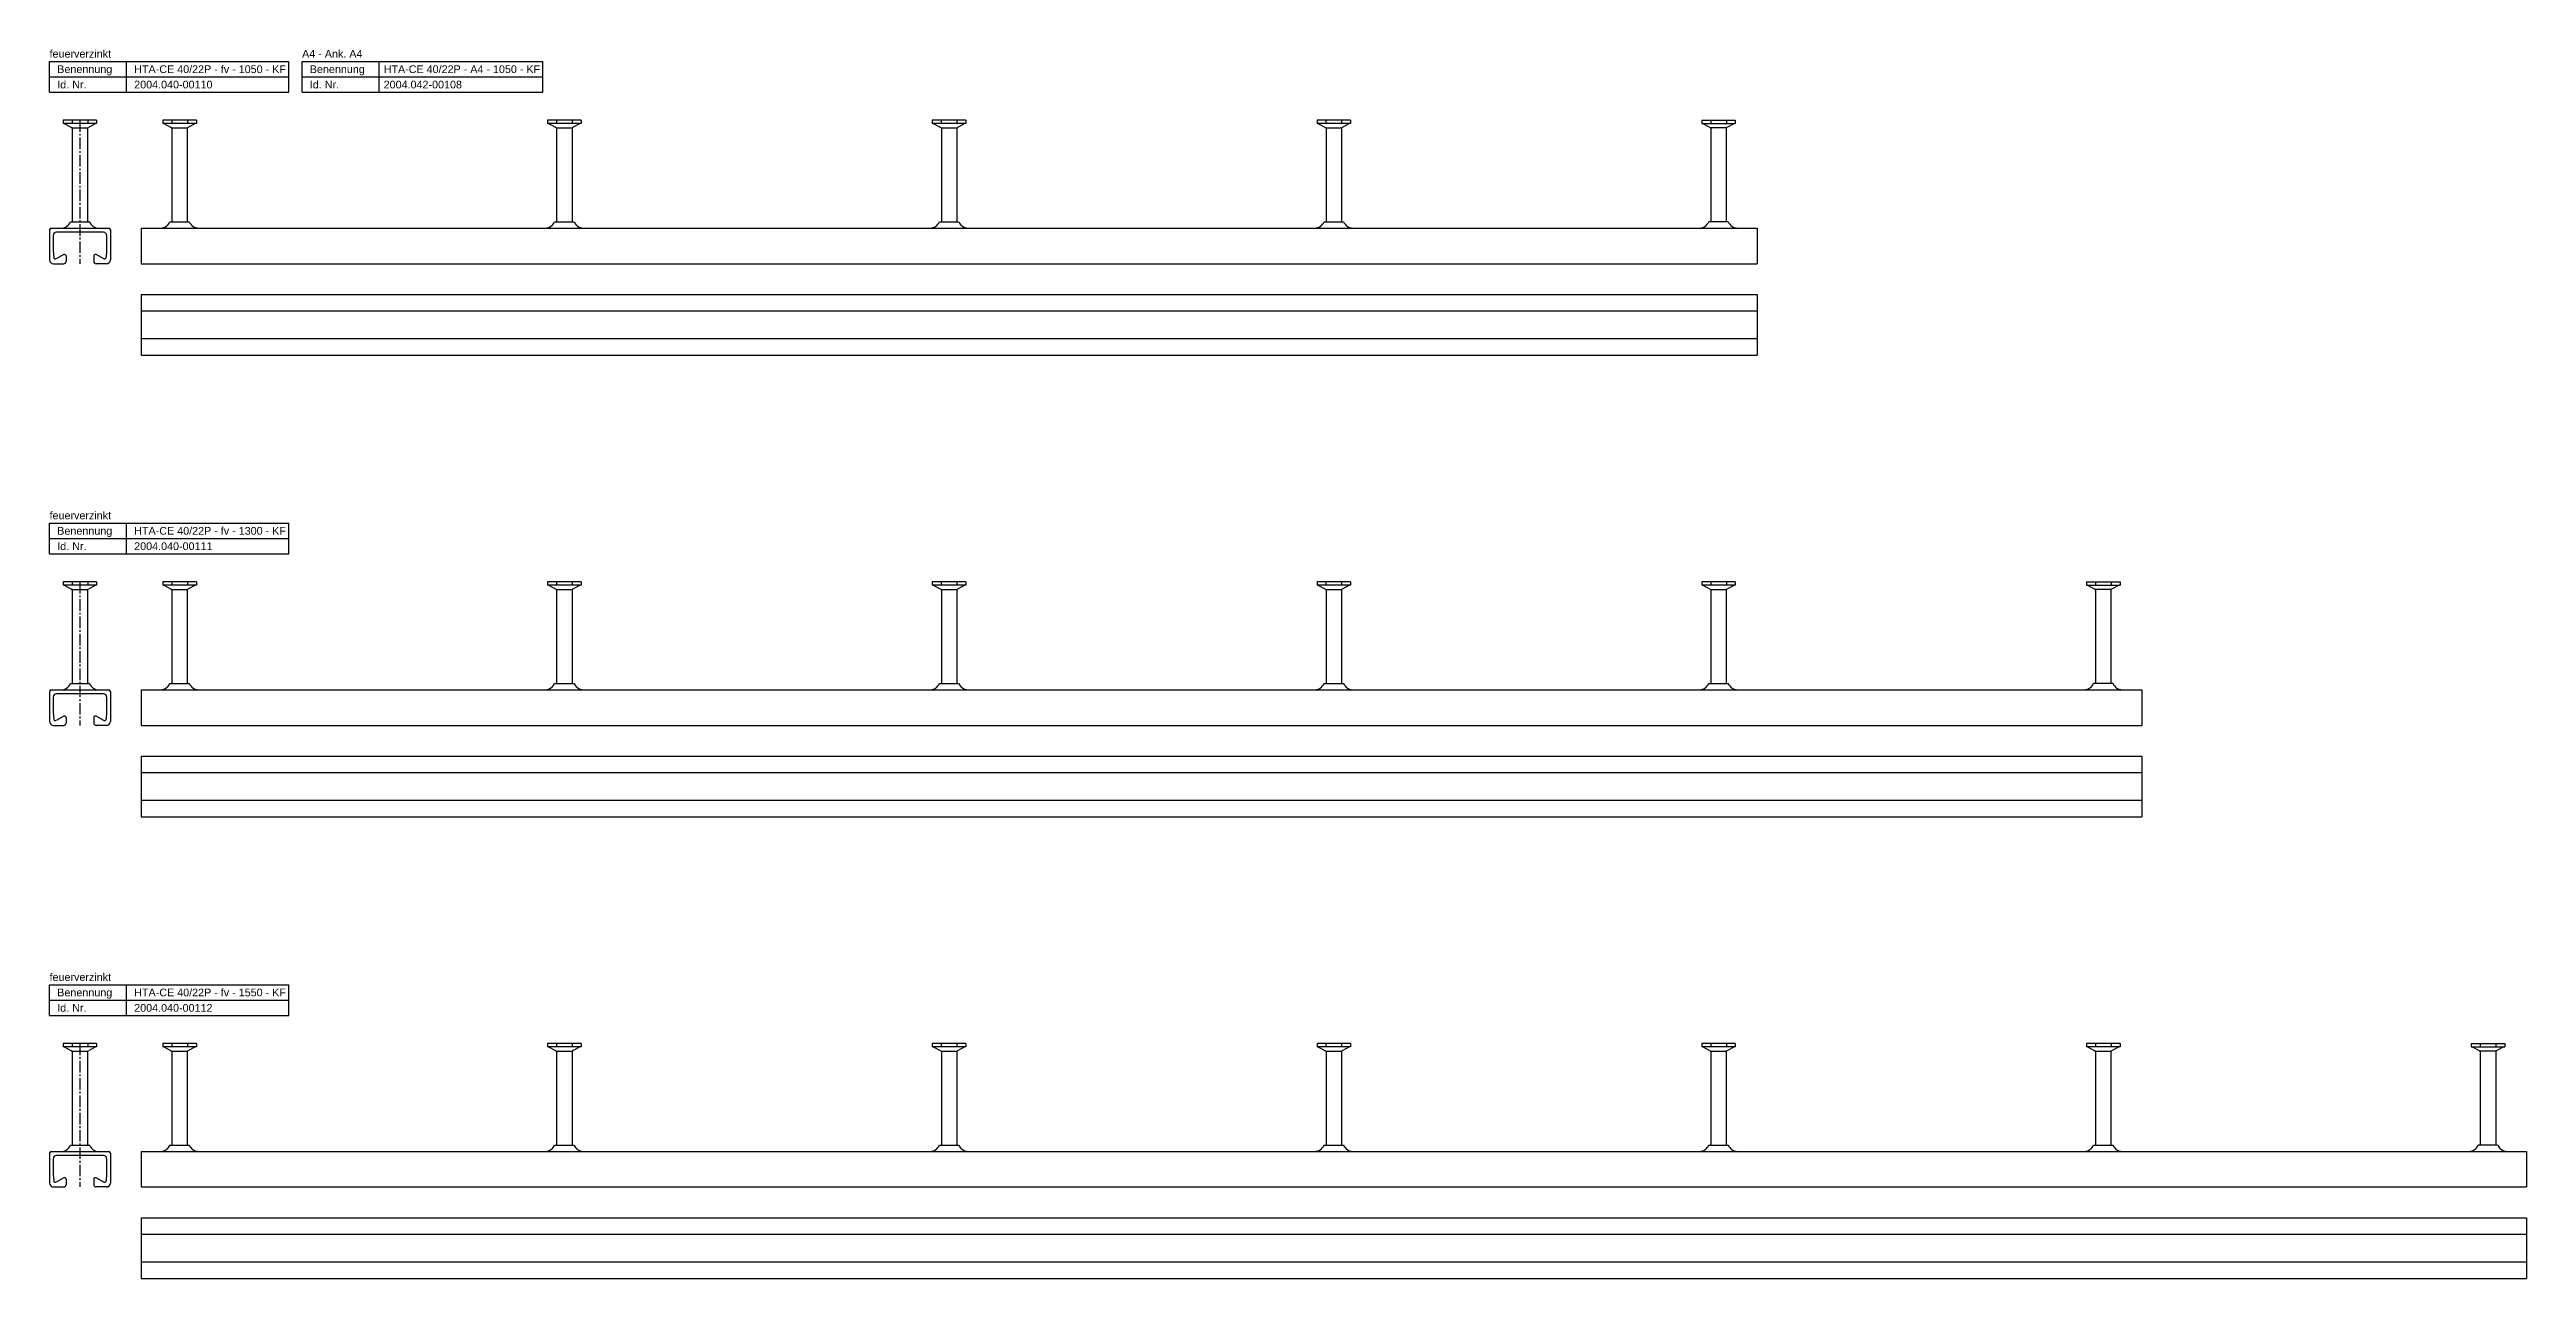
# Model space of a CAD drawing. Header units: millimetres. Extents: x 7205 to 13335, y -2256 to 2742.
# Drawn here: x 7205 to 8815, y -456 to 342 of the extents above; entities that cross this region are included whole.
import ezdxf

# ---------------------------------------------------------------- set-up
doc = ezdxf.new("R2010")
doc.units = ezdxf.units.MM
doc.header["$LTSCALE"] = 10
doc.header["$PDMODE"] = 35
doc.linetypes.add('MITTE2', pattern=[1.125, 0.75, -0.125, 0.125, -0.125])
doc.layers.get('DEFPOINTS').update_dxf_attribs({"linetype": 'CONTINUOUS'})
for name, color, linetype in [('ACHSEN', 1, 'MITTE2'), ('HALFEN', 2, 'CONTINUOUS'), ('TEXT3', 3, 'CONTINUOUS')]:
    doc.layers.add(name, color=color, linetype=linetype)
doc.styles.add('ARIAL50', font='arial.ttf', dxfattribs={"height": 5})

msp = doc.modelspace()

# ---------------------------------------------------------------- texts
at = {"layer": 'HALFEN', "style": 'ARIAL50'}
for s, p in [('feuerverzinkt', (7205.3, 337.2)), ('A4 - Ank. A4', (7369.4, 337.2)), ('Benennung', (7210.3, 327.2)), ('Id. Nr.', (7210.3, 317.2)), ('2004.040-00110', (7260.3, 317.2)), ('HTA-CE 40/22P - fv - 1050 - KF', (7260.3, 327.2)), ('Benennung', (7374.4, 327.2)), ('Id. Nr.', (7374.4, 317.2)), ('2004.042-00108', (7422.4, 317.2)), ('HTA-CE 40/22P - A4 - 1050 - KF', (7422.4, 327.2)), ('feuerverzinkt', (7205.3, 37.2)), ('Benennung', (7210.3, 27.2)), ('HTA-CE 40/22P - fv - 1300 - KF', (7260.3, 27.2)), ('Id. Nr.', (7210.3, 17.2)), ('2004.040-00111', (7260.3, 17.2)), ('feuerverzinkt', (7205.3, -262.8)), ('Benennung', (7210.3, -272.8)), ('HTA-CE 40/22P - fv - 1550 - KF', (7260.3, -272.8)), ('Id. Nr.', (7210.3, -282.8)), ('2004.040-00112', (7260.3, -282.8))]:
    msp.add_text(s, height=5, dxfattribs=at).set_placement(p)

# ---------------------------------------------------------------- linework, layer by layer
at = {"layer": 'ACHSEN'}
for p, q in [((7225, 296.5), (7225, 203.3)), ((7225, -3.5), (7225, -96.7)), ((7225, -303.5), (7225, -396.7))]:
    msp.add_line(p, q, dxfattribs=at)
at = {"layer": 'DEFPOINTS', "color": 0, "linetype": 'ByBlock'}
for p in [(7231.3, 230.5), (7231.3, 230.5), (7231.3, -69.5), (7231.3, -69.5), (7231.3, -369.5), (7231.3, -369.5)]:
    msp.add_point(p, dxfattribs=at)
at = {"layer": 'HALFEN'}
for p, q in [((7205.3, 334.7), (7360.7, 334.7)), ((7205.3, 314.7), (7205.3, 334.7)), ((7205.3, 324.7), (7360.7, 324.7)), ((7255.3, 314.7), (7255.3, 334.7)), ((7360.7, 314.7), (7360.7, 334.7)), ((7369.4, 314.7), (7369.4, 334.7)), ((7369.4, 334.7), (7525.9, 334.7)), ((7369.4, 324.7), (7525.9, 324.7)), ((7419.4, 314.7), (7419.4, 334.7)), ((7525.9, 314.7), (7525.9, 334.7)), ((7205.3, 314.7), (7360.7, 314.7)), ((7369.4, 314.7), (7525.9, 314.7)), ((7214.1, 296.5), (7214.1, 294.4)), ((7235.9, 296.5), (7214.1, 296.5)), ((7235.9, 294.4), (7214.1, 294.4)), ((7214.7, 294.4), (7219.6, 291.8)), ((7220, 296.5), (7220, 294.5)), ((7220, 291.1), (7220, 230.5)), ((7220.2, 291.6), (7229.8, 291.6)), ((7230, 291.1), (7230, 230.5)), ((7230.1, 296.5), (7230.1, 294.5)), ((7235.4, 294.4), (7230.5, 291.8)), ((7235.9, 296.5), (7235.9, 294.4)), ((7278.9, 296.6), (7278.9, 294.4)), ((7300.7, 296.6), (7278.9, 296.6)), ((7300.7, 294.4), (7278.9, 294.4)), ((7279.5, 294.4), (7284.4, 291.8)), ((7284.7, 296.5), (7284.7, 294.5)), ((7284.8, 291.1), (7284.8, 230.5)), ((7285, 291.6), (7294.5, 291.6)), ((7294.8, 291.1), (7294.8, 230.5)), ((7294.9, 296.5), (7294.9, 294.5)), ((7300.1, 294.4), (7295.2, 291.8)), ((7300.7, 296.6), (7300.7, 294.4)), ((7528.9, 296.6), (7528.9, 294.4)), ((7550.7, 296.6), (7528.9, 296.6)), ((7550.7, 294.4), (7528.9, 294.4)), ((7529.5, 294.4), (7534.4, 291.8)), ((7534.7, 296.5), (7534.7, 294.5)), ((7534.8, 291.1), (7534.8, 230.5)), ((7535, 291.6), (7544.5, 291.6)), ((7544.8, 291.1), (7544.8, 230.5)), ((7544.9, 296.5), (7544.9, 294.5)), ((7550.1, 294.4), (7545.2, 291.8)), ((7550.7, 296.6), (7550.7, 294.4)), ((7778.9, 296.6), (7778.9, 294.4)), ((7800.7, 296.6), (7778.9, 296.6)), ((7800.7, 294.4), (7778.9, 294.4)), ((7779.5, 294.4), (7784.4, 291.8)), ((7784.7, 296.5), (7784.7, 294.5)), ((7784.8, 291.1), (7784.8, 230.5)), ((7785, 291.6), (7794.5, 291.6)), ((7794.8, 291.1), (7794.8, 230.5)), ((7794.9, 296.5), (7794.9, 294.5)), ((7800.1, 294.4), (7795.2, 291.8)), ((7800.7, 296.6), (7800.7, 294.4)), ((8028.9, 296.6), (8028.9, 294.4)), ((8050.7, 296.6), (8028.9, 296.6)), ((8050.7, 294.4), (8028.9, 294.4)), ((8029.5, 294.4), (8034.4, 291.8)), ((8034.7, 296.5), (8034.7, 294.5)), ((8034.8, 291.1), (8034.8, 230.5)), ((8035, 291.6), (8044.5, 291.6)), ((8044.8, 291.1), (8044.8, 230.5)), ((8044.9, 296.5), (8044.9, 294.5)), ((8050.1, 294.4), (8045.2, 291.8)), ((8050.7, 296.6), (8050.7, 294.4)), ((8278.9, 296.6), (8278.9, 294.4)), ((8278.9, 296.6), (8300.7, 296.6)), ((8278.9, 294.4), (8300.7, 294.4)), ((8279.5, 294.4), (8284.4, 291.8)), ((8284.7, 296.5), (8284.7, 294.5)), ((8284.8, 291.1), (8284.8, 230.5)), ((8294.6, 291.6), (8285, 291.6)), ((8294.8, 291.1), (8294.8, 230.5)), ((8294.9, 296.5), (8294.9, 294.5)), ((8300.1, 294.4), (8295.2, 291.8)), ((8300.7, 296.6), (8300.7, 294.4)), ((7205.3, 225.3), (7205.3, 205.8)), ((7206.3, 226.3), (7243.8, 226.3)), ((7218.8, 230.5), (7231.3, 230.5)), ((7244.8, 225.3), (7244.8, 205.8)), ((7264.8, 226.3), (7264.8, 203.3)), ((7264.8, 226.3), (8314.8, 226.3)), ((7283.5, 230.5), (7296, 230.5)), ((7533.5, 230.5), (7546, 230.5)), ((7783.5, 230.5), (7796, 230.5)), ((8033.5, 230.5), (8046, 230.5)), ((8296, 230.5), (8283.5, 230.5)), ((8314.8, 226.3), (8314.8, 203.3)), ((7207.7, 221.7), (7207.7, 211.8)), ((7207.7, 211.8), (7208, 207.3)), ((7240.4, 223.7), (7209.7, 223.7)), ((7242.4, 211.8), (7242, 207.3)), ((7242.4, 221.9), (7242.4, 211.8)), ((7207.8, 203.3), (7214.5, 203.3)), ((7214.6, 209.2), (7209.5, 206.5)), ((7216, 208.3), (7216, 204.8)), ((7234, 208.3), (7234, 204.8)), ((7240.6, 206.5), (7235.5, 209.2)), ((7242.3, 203.3), (7235.5, 203.3)), ((7264.8, 203.3), (8314.8, 203.3)), ((7264.8, 183.3), (7264.8, 143.8)), ((7264.8, 183.3), (8314.8, 183.3)), ((8314.8, 183.3), (8314.8, 143.8)), ((7264.8, 172.6), (8314.8, 172.6)), ((7264.8, 154.6), (8314.8, 154.6)), ((7264.8, 143.8), (8314.8, 143.8)), ((7205.3, 34.7), (7360.7, 34.7)), ((7205.3, 14.7), (7205.3, 34.7)), ((7255.3, 14.7), (7255.3, 34.7)), ((7360.7, 14.7), (7360.7, 34.7)), ((7205.3, 24.7), (7360.7, 24.7)), ((7205.3, 14.7), (7360.7, 14.7)), ((7214.1, -3.5), (7214.1, -5.6)), ((7235.9, -3.5), (7214.1, -3.5)), ((7235.9, -5.6), (7214.1, -5.6)), ((7214.7, -5.6), (7219.6, -8.2)), ((7220, -3.5), (7220, -5.5)), ((7220, -8.9), (7220, -69.5)), ((7220.2, -8.4), (7229.8, -8.4)), ((7230, -8.9), (7230, -69.5)), ((7230.1, -3.5), (7230.1, -5.5)), ((7235.4, -5.6), (7230.5, -8.2)), ((7235.9, -3.5), (7235.9, -5.6)), ((7278.9, -3.4), (7278.9, -5.6)), ((7300.7, -3.4), (7278.9, -3.4)), ((7300.7, -5.6), (7278.9, -5.6)), ((7279.5, -5.6), (7284.4, -8.2)), ((7284.7, -3.5), (7284.7, -5.5)), ((7284.8, -8.9), (7284.8, -69.5)), ((7285, -8.4), (7294.5, -8.4)), ((7294.8, -8.9), (7294.8, -69.5)), ((7294.9, -3.5), (7294.9, -5.5)), ((7300.1, -5.6), (7295.2, -8.2)), ((7300.7, -3.4), (7300.7, -5.6)), ((7528.9, -3.4), (7528.9, -5.6)), ((7550.7, -3.4), (7528.9, -3.4)), ((7550.7, -5.6), (7528.9, -5.6)), ((7529.5, -5.6), (7534.4, -8.2)), ((7534.7, -3.5), (7534.7, -5.5)), ((7534.8, -8.9), (7534.8, -69.5)), ((7535, -8.4), (7544.5, -8.4)), ((7544.8, -8.9), (7544.8, -69.5)), ((7544.9, -3.5), (7544.9, -5.5)), ((7550.1, -5.6), (7545.2, -8.2)), ((7550.7, -3.4), (7550.7, -5.6)), ((7778.9, -3.4), (7778.9, -5.6)), ((7800.7, -3.4), (7778.9, -3.4)), ((7800.7, -5.6), (7778.9, -5.6)), ((7779.5, -5.6), (7784.4, -8.2)), ((7784.7, -3.5), (7784.7, -5.5)), ((7784.8, -8.9), (7784.8, -69.5)), ((7785, -8.4), (7794.5, -8.4)), ((7794.8, -8.9), (7794.8, -69.5)), ((7794.9, -3.5), (7794.9, -5.5)), ((7800.1, -5.6), (7795.2, -8.2)), ((7800.7, -3.4), (7800.7, -5.6)), ((8028.9, -3.4), (8028.9, -5.6)), ((8050.7, -3.4), (8028.9, -3.4)), ((8050.7, -5.6), (8028.9, -5.6)), ((8029.5, -5.6), (8034.4, -8.2)), ((8034.7, -3.5), (8034.7, -5.5)), ((8034.8, -8.9), (8034.8, -69.5)), ((8035, -8.4), (8044.5, -8.4)), ((8044.8, -8.9), (8044.8, -69.5)), ((8044.9, -3.5), (8044.9, -5.5)), ((8050.1, -5.6), (8045.2, -8.2)), ((8050.7, -3.4), (8050.7, -5.6)), ((8278.9, -3.4), (8278.9, -5.6)), ((8300.7, -3.4), (8278.9, -3.4)), ((8300.7, -5.6), (8278.9, -5.6)), ((8279.5, -5.6), (8284.4, -8.2)), ((8284.7, -3.5), (8284.7, -5.5)), ((8284.8, -8.9), (8284.8, -69.5)), ((8285, -8.4), (8294.5, -8.4)), ((8294.8, -8.9), (8294.8, -69.5)), ((8294.9, -3.5), (8294.9, -5.5)), ((8300.1, -5.6), (8295.2, -8.2)), ((8300.7, -3.4), (8300.7, -5.6)), ((8528.9, -3.4), (8528.9, -5.6)), ((8528.9, -3.4), (8550.7, -3.4)), ((8528.9, -5.6), (8550.7, -5.6)), ((8529.5, -5.6), (8534.4, -8.2)), ((8534.7, -3.5), (8534.7, -5.5)), ((8534.8, -8.9), (8534.8, -69.5)), ((8544.6, -8.4), (8535, -8.4)), ((8544.8, -8.9), (8544.8, -69.5)), ((8544.9, -3.5), (8544.9, -5.5)), ((8550.1, -5.6), (8545.2, -8.2)), ((8550.7, -3.4), (8550.7, -5.6)), ((7205.3, -74.7), (7205.3, -94.2)), ((7206.3, -73.7), (7243.8, -73.7)), ((7207.7, -78.3), (7207.7, -88.2)), ((7240.4, -76.3), (7209.7, -76.3)), ((7218.8, -69.5), (7231.3, -69.5)), ((7242.4, -78.1), (7242.4, -88.2)), ((7244.8, -74.7), (7244.8, -94.2)), ((7264.8, -73.7), (7264.8, -96.7)), ((7264.8, -73.7), (8564.8, -73.7)), ((7283.5, -69.5), (7296, -69.5)), ((7533.5, -69.5), (7546, -69.5)), ((7783.5, -69.5), (7796, -69.5)), ((8033.5, -69.5), (8046, -69.5)), ((8283.5, -69.5), (8296, -69.5)), ((8546, -69.5), (8533.5, -69.5)), ((8564.8, -73.7), (8564.8, -96.7)), ((7207.7, -88.2), (7208, -92.7)), ((7214.6, -90.8), (7209.5, -93.5)), ((7216, -91.7), (7216, -95.2)), ((7234, -91.7), (7234, -95.2)), ((7240.6, -93.5), (7235.5, -90.8)), ((7242.4, -88.2), (7242, -92.7)), ((7207.8, -96.7), (7214.5, -96.7)), ((7242.3, -96.7), (7235.5, -96.7)), ((7264.8, -96.7), (8564.8, -96.7)), ((7264.8, -116.7), (7264.8, -156.2)), ((7264.8, -116.7), (8564.8, -116.7)), ((7264.8, -127.4), (8564.8, -127.4)), ((8564.8, -116.7), (8564.8, -156.2)), ((7264.8, -145.4), (8564.8, -145.4)), ((7264.8, -156.2), (8564.8, -156.2)), ((7205.3, -265.3), (7360.7, -265.3)), ((7205.3, -285.3), (7205.3, -265.3)), ((7255.3, -285.3), (7255.3, -265.3)), ((7360.7, -285.3), (7360.7, -265.3)), ((7205.3, -275.3), (7360.7, -275.3)), ((7205.3, -285.3), (7360.7, -285.3)), ((7214.1, -303.5), (7214.1, -305.6)), ((7235.9, -303.5), (7214.1, -303.5)), ((7235.9, -305.6), (7214.1, -305.6)), ((7214.7, -305.6), (7219.6, -308.2)), ((7220, -303.5), (7220, -305.5)), ((7230.1, -303.5), (7230.1, -305.5)), ((7235.4, -305.6), (7230.5, -308.2)), ((7235.9, -303.5), (7235.9, -305.6)), ((7278.9, -303.4), (7278.9, -305.6)), ((7300.7, -303.4), (7278.9, -303.4)), ((7300.7, -305.6), (7278.9, -305.6)), ((7279.5, -305.6), (7284.4, -308.2)), ((7284.7, -303.5), (7284.7, -305.5)), ((7294.9, -303.5), (7294.9, -305.5)), ((7300.1, -305.6), (7295.2, -308.2)), ((7300.7, -303.4), (7300.7, -305.6)), ((7528.9, -303.4), (7528.9, -305.6)), ((7550.7, -303.4), (7528.9, -303.4)), ((7550.7, -305.6), (7528.9, -305.6)), ((7529.5, -305.6), (7534.4, -308.2)), ((7534.7, -303.5), (7534.7, -305.5)), ((7544.9, -303.5), (7544.9, -305.5)), ((7550.1, -305.6), (7545.2, -308.2)), ((7550.7, -303.4), (7550.7, -305.6)), ((7778.9, -303.4), (7778.9, -305.6)), ((7800.7, -303.4), (7778.9, -303.4)), ((7800.7, -305.6), (7778.9, -305.6)), ((7779.5, -305.6), (7784.4, -308.2)), ((7784.7, -303.5), (7784.7, -305.5)), ((7794.9, -303.5), (7794.9, -305.5)), ((7800.1, -305.6), (7795.2, -308.2)), ((7800.7, -303.4), (7800.7, -305.6)), ((8028.9, -303.4), (8028.9, -305.6)), ((8050.7, -303.4), (8028.9, -303.4)), ((8050.7, -305.6), (8028.9, -305.6)), ((8029.5, -305.6), (8034.4, -308.2)), ((8034.7, -303.5), (8034.7, -305.5)), ((8044.9, -303.5), (8044.9, -305.5)), ((8050.1, -305.6), (8045.2, -308.2)), ((8050.7, -303.4), (8050.7, -305.6)), ((8278.9, -303.4), (8278.9, -305.6)), ((8300.7, -303.4), (8278.9, -303.4)), ((8300.7, -305.6), (8278.9, -305.6)), ((8279.5, -305.6), (8284.4, -308.2)), ((8284.7, -303.5), (8284.7, -305.5)), ((8294.9, -303.5), (8294.9, -305.5)), ((8300.1, -305.6), (8295.2, -308.2)), ((8300.7, -303.4), (8300.7, -305.6)), ((8528.9, -303.4), (8528.9, -305.6)), ((8550.7, -303.4), (8528.9, -303.4)), ((8550.7, -305.6), (8528.9, -305.6)), ((8529.5, -305.6), (8534.4, -308.2)), ((8534.7, -303.5), (8534.7, -305.5)), ((8544.9, -303.5), (8544.9, -305.5)), ((8550.1, -305.6), (8545.2, -308.2)), ((8550.7, -303.4), (8550.7, -305.6)), ((8778.9, -303.4), (8778.9, -305.6)), ((8778.9, -303.4), (8800.7, -303.4)), ((8778.9, -305.6), (8800.7, -305.6)), ((8779.5, -305.6), (8784.4, -308.2)), ((8784.7, -303.5), (8784.7, -305.5)), ((8794.9, -303.5), (8794.9, -305.5)), ((8800.1, -305.6), (8795.2, -308.2)), ((8800.7, -303.4), (8800.7, -305.6)), ((7220, -308.9), (7220, -369.5)), ((7220.2, -308.4), (7229.8, -308.4)), ((7230, -308.9), (7230, -369.5)), ((7284.8, -308.9), (7284.8, -369.5)), ((7285, -308.4), (7294.5, -308.4)), ((7294.8, -308.9), (7294.8, -369.5)), ((7534.8, -308.9), (7534.8, -369.5)), ((7535, -308.4), (7544.5, -308.4)), ((7544.8, -308.9), (7544.8, -369.5)), ((7784.8, -308.9), (7784.8, -369.5)), ((7785, -308.4), (7794.5, -308.4)), ((7794.8, -308.9), (7794.8, -369.5)), ((8034.8, -308.9), (8034.8, -369.5)), ((8035, -308.4), (8044.5, -308.4)), ((8044.8, -308.9), (8044.8, -369.5)), ((8284.8, -308.9), (8284.8, -369.5)), ((8285, -308.4), (8294.5, -308.4)), ((8294.8, -308.9), (8294.8, -369.5)), ((8534.8, -308.9), (8534.8, -369.5)), ((8535, -308.4), (8544.5, -308.4)), ((8544.8, -308.9), (8544.8, -369.5)), ((8784.8, -308.9), (8784.8, -369.5)), ((8794.6, -308.4), (8785, -308.4)), ((8794.8, -308.9), (8794.8, -369.5)), ((7218.8, -369.5), (7231.3, -369.5)), ((7283.5, -369.5), (7296, -369.5)), ((7533.5, -369.5), (7546, -369.5)), ((7783.5, -369.5), (7796, -369.5)), ((8033.5, -369.5), (8046, -369.5)), ((8283.5, -369.5), (8296, -369.5)), ((8533.5, -369.5), (8546, -369.5)), ((8796, -369.5), (8783.5, -369.5)), ((7205.3, -374.7), (7205.3, -394.2)), ((7206.3, -373.7), (7243.8, -373.7)), ((7207.7, -378.3), (7207.7, -388.2)), ((7240.4, -376.3), (7209.7, -376.3)), ((7242.4, -378.1), (7242.4, -388.2)), ((7244.8, -374.7), (7244.8, -394.2)), ((7264.8, -373.7), (7264.8, -396.7)), ((7264.8, -373.7), (8814.8, -373.7)), ((8814.8, -373.7), (8814.8, -396.7)), ((7207.7, -388.2), (7208, -392.7)), ((7207.8, -396.7), (7214.5, -396.7)), ((7214.6, -390.8), (7209.5, -393.5)), ((7216, -391.7), (7216, -395.2)), ((7234, -391.7), (7234, -395.2)), ((7240.6, -393.5), (7235.5, -390.8)), ((7242.3, -396.7), (7235.5, -396.7)), ((7242.4, -388.2), (7242, -392.7)), ((7264.8, -396.7), (8814.8, -396.7)), ((7264.8, -416.7), (7264.8, -456.2)), ((7264.8, -416.7), (8814.8, -416.7)), ((8814.8, -416.7), (8814.8, -456.2)), ((7264.8, -427.4), (8814.8, -427.4)), ((7264.8, -445.4), (8814.8, -445.4)), ((7264.8, -456.2), (8814.8, -456.2))]:
    msp.add_line(p, q, dxfattribs=at)
for centre, radius, start, end in [((7219.2, 291.1), 0.8, 0, 62.3005), ((7230.8, 291.1), 0.8, 117.6995, 180), ((7284, 291.1), 0.8, 0, 62.3005), ((7295.6, 291.1), 0.8, 117.6995, 180), ((7534, 291.1), 0.8, 0, 62.3005), ((7545.6, 291.1), 0.8, 117.6995, 180), ((7784, 291.1), 0.8, 0, 62.3005), ((7795.6, 291.1), 0.8, 117.6995, 180), ((8034, 291.1), 0.8, 0, 62.3005), ((8045.6, 291.1), 0.8, 117.6995, 180), ((8284, 291.1), 0.8, 0, 62.3005), ((8295.6, 291.1), 0.8, 117.6995, 180), ((7206.3, 225.3), 1, 90, 180), ((7212.6, 233), 6.7, 270.9954, 338.0812), ((7237.5, 233), 6.7, 201.9188, 269.0046), ((7243.8, 225.3), 1, 0, 90), ((7277.3, 233.1), 6.7, 270.9954, 338.0812), ((7302.3, 233.1), 6.7, 201.9188, 269.0046), ((7527.3, 233.1), 6.7, 270.9954, 338.0812), ((7552.3, 233.1), 6.7, 201.9188, 269.0046), ((7777.3, 233.1), 6.7, 270.9954, 338.0812), ((7802.3, 233.1), 6.7, 201.9188, 269.0046), ((8027.3, 233.1), 6.7, 270.9954, 338.0812), ((8052.3, 233.1), 6.7, 201.9188, 269.0046), ((8277.3, 233.1), 6.7, 270.9954, 338.0812), ((8302.3, 233.1), 6.7, 201.9188, 269.0046), ((7209.7, 221.7), 2, 90, 180), ((7215, 208.3), 1, 0, 118.6582), ((7235, 208.3), 1, 61.3418, 180), ((7240.4, 221.7), 2, 4.4416, 90), ((7207.8, 205.8), 2.5, 180, 270), ((7209, 207.4), 1, 184.4163, 298.6582), ((7214.5, 204.8), 1.5, 270, 0), ((7235.5, 204.8), 1.5, 180, 270), ((7241, 207.4), 1, 241.3418, 355.5837), ((7242.3, 205.8), 2.5, 270, 0), ((7219.2, -8.9), 0.8, 0, 62.3005), ((7230.8, -8.9), 0.8, 117.6995, 180), ((7284, -8.9), 0.8, 0, 62.3005), ((7295.6, -8.9), 0.8, 117.6995, 180), ((7534, -8.9), 0.8, 0, 62.3005), ((7545.6, -8.9), 0.8, 117.6995, 180), ((7784, -8.9), 0.8, 0, 62.3005), ((7795.6, -8.9), 0.8, 117.6995, 180), ((8034, -8.9), 0.8, 0, 62.3005), ((8045.6, -8.9), 0.8, 117.6995, 180), ((8284, -8.9), 0.8, 0, 62.3005), ((8295.6, -8.9), 0.8, 117.6995, 180), ((8534, -8.9), 0.8, 0, 62.3005), ((8545.6, -8.9), 0.8, 117.6995, 180), ((7206.3, -74.7), 1, 90, 180), ((7209.7, -78.3), 2, 90, 180), ((7212.6, -67), 6.7, 270.9954, 338.0812), ((7237.5, -67), 6.7, 201.9188, 269.0046), ((7240.4, -78.3), 2, 4.4416, 90), ((7243.8, -74.7), 1, 0, 90), ((7277.3, -66.9), 6.7, 270.9954, 338.0812), ((7302.3, -66.9), 6.7, 201.9188, 269.0046), ((7527.3, -66.9), 6.7, 270.9954, 338.0812), ((7552.3, -66.9), 6.7, 201.9188, 269.0046), ((7777.3, -66.9), 6.7, 270.9954, 338.0812), ((7802.3, -66.9), 6.7, 201.9188, 269.0046), ((8027.3, -66.9), 6.7, 270.9954, 338.0812), ((8052.3, -66.9), 6.7, 201.9188, 269.0046), ((8277.3, -66.9), 6.7, 270.9954, 338.0812), ((8302.3, -66.9), 6.7, 201.9188, 269.0046), ((8527.3, -66.9), 6.7, 270.9954, 338.0812), ((8552.3, -66.9), 6.7, 201.9188, 269.0046), ((7207.8, -94.2), 2.5, 180, 270), ((7209, -92.6), 1, 184.4163, 298.6582), ((7214.5, -95.2), 1.5, 270, 0), ((7215, -91.7), 1, 0, 118.6582), ((7235, -91.7), 1, 61.3418, 180), ((7235.5, -95.2), 1.5, 180, 270), ((7241, -92.6), 1, 241.3418, 355.5837), ((7242.3, -94.2), 2.5, 270, 0), ((7219.2, -308.9), 0.8, 0, 62.3005), ((7230.8, -308.9), 0.8, 117.6995, 180), ((7284, -308.9), 0.8, 0, 62.3005), ((7295.6, -308.9), 0.8, 117.6995, 180), ((7534, -308.9), 0.8, 0, 62.3005), ((7545.6, -308.9), 0.8, 117.6995, 180), ((7784, -308.9), 0.8, 0, 62.3005), ((7795.6, -308.9), 0.8, 117.6995, 180), ((8034, -308.9), 0.8, 0, 62.3005), ((8045.6, -308.9), 0.8, 117.6995, 180), ((8284, -308.9), 0.8, 0, 62.3005), ((8295.6, -308.9), 0.8, 117.6995, 180), ((8534, -308.9), 0.8, 0, 62.3005), ((8545.6, -308.9), 0.8, 117.6995, 180), ((8784, -308.9), 0.8, 0, 62.3005), ((8795.6, -308.9), 0.8, 117.6995, 180), ((7212.6, -367), 6.7, 270.9954, 338.0812), ((7237.5, -367), 6.7, 201.9188, 269.0046), ((7277.3, -366.9), 6.7, 270.9954, 338.0812), ((7302.3, -366.9), 6.7, 201.9188, 269.0046), ((7527.3, -366.9), 6.7, 270.9954, 338.0812), ((7552.3, -366.9), 6.7, 201.9188, 269.0046), ((7777.3, -366.9), 6.7, 270.9954, 338.0812), ((7802.3, -366.9), 6.7, 201.9188, 269.0046), ((8027.3, -366.9), 6.7, 270.9954, 338.0812), ((8052.3, -366.9), 6.7, 201.9188, 269.0046), ((8277.3, -366.9), 6.7, 270.9954, 338.0812), ((8302.3, -366.9), 6.7, 201.9188, 269.0046), ((8527.3, -366.9), 6.7, 270.9954, 338.0812), ((8552.3, -366.9), 6.7, 201.9188, 269.0046), ((8777.3, -366.9), 6.7, 270.9954, 338.0812), ((8802.3, -366.9), 6.7, 201.9188, 269.0046), ((7206.3, -374.7), 1, 90, 180), ((7209.7, -378.3), 2, 90, 180), ((7240.4, -378.3), 2, 4.4416, 90), ((7243.8, -374.7), 1, 0, 90), ((7207.8, -394.2), 2.5, 180, 270), ((7209, -392.6), 1, 184.4163, 298.6582), ((7214.5, -395.2), 1.5, 270, 0), ((7215, -391.7), 1, 0, 118.6582), ((7235, -391.7), 1, 61.3418, 180), ((7235.5, -395.2), 1.5, 180, 270), ((7241, -392.6), 1, 241.3418, 355.5837), ((7242.3, -394.2), 2.5, 270, 0)]:
    msp.add_arc(centre, radius, start, end, dxfattribs=at)
at = {"layer": 'TEXT3'}
for p, q in [((7218.8, 230.5), (7219.3, 230.5)), ((7231.3, 230.5), (7230.8, 230.5)), ((7283.5, 230.5), (7284.1, 230.5)), ((7533.5, 230.5), (7534.1, 230.5)), ((7783.5, 230.5), (7784.1, 230.5)), ((8033.5, 230.5), (8034.1, 230.5)), ((8296, 230.5), (8295.5, 230.5)), ((7218.8, -69.5), (7219.3, -69.5)), ((7231.3, -69.5), (7230.8, -69.5)), ((7283.5, -69.5), (7284.1, -69.5)), ((7533.5, -69.5), (7534.1, -69.5)), ((7783.5, -69.5), (7784.1, -69.5)), ((8033.5, -69.5), (8034.1, -69.5)), ((8283.5, -69.5), (8284.1, -69.5)), ((8546, -69.5), (8545.5, -69.5)), ((7218.8, -369.5), (7219.3, -369.5)), ((7231.3, -369.5), (7230.8, -369.5)), ((7283.5, -369.5), (7284.1, -369.5)), ((7533.5, -369.5), (7534.1, -369.5)), ((7783.5, -369.5), (7784.1, -369.5)), ((8033.5, -369.5), (8034.1, -369.5)), ((8283.5, -369.5), (8284.1, -369.5)), ((8533.5, -369.5), (8534.1, -369.5)), ((8796, -369.5), (8795.5, -369.5))]:
    msp.add_line(p, q, dxfattribs=at)

msp.set_redraw_order([(e.dxf.handle, doc.entitydb.next_handle()) for e in msp.query("TEXT MTEXT ATTDEF DIMENSION ARC_DIMENSION")])  # texts and dimensions are drawn at this point

doc.saveas('drawing.dxf')
